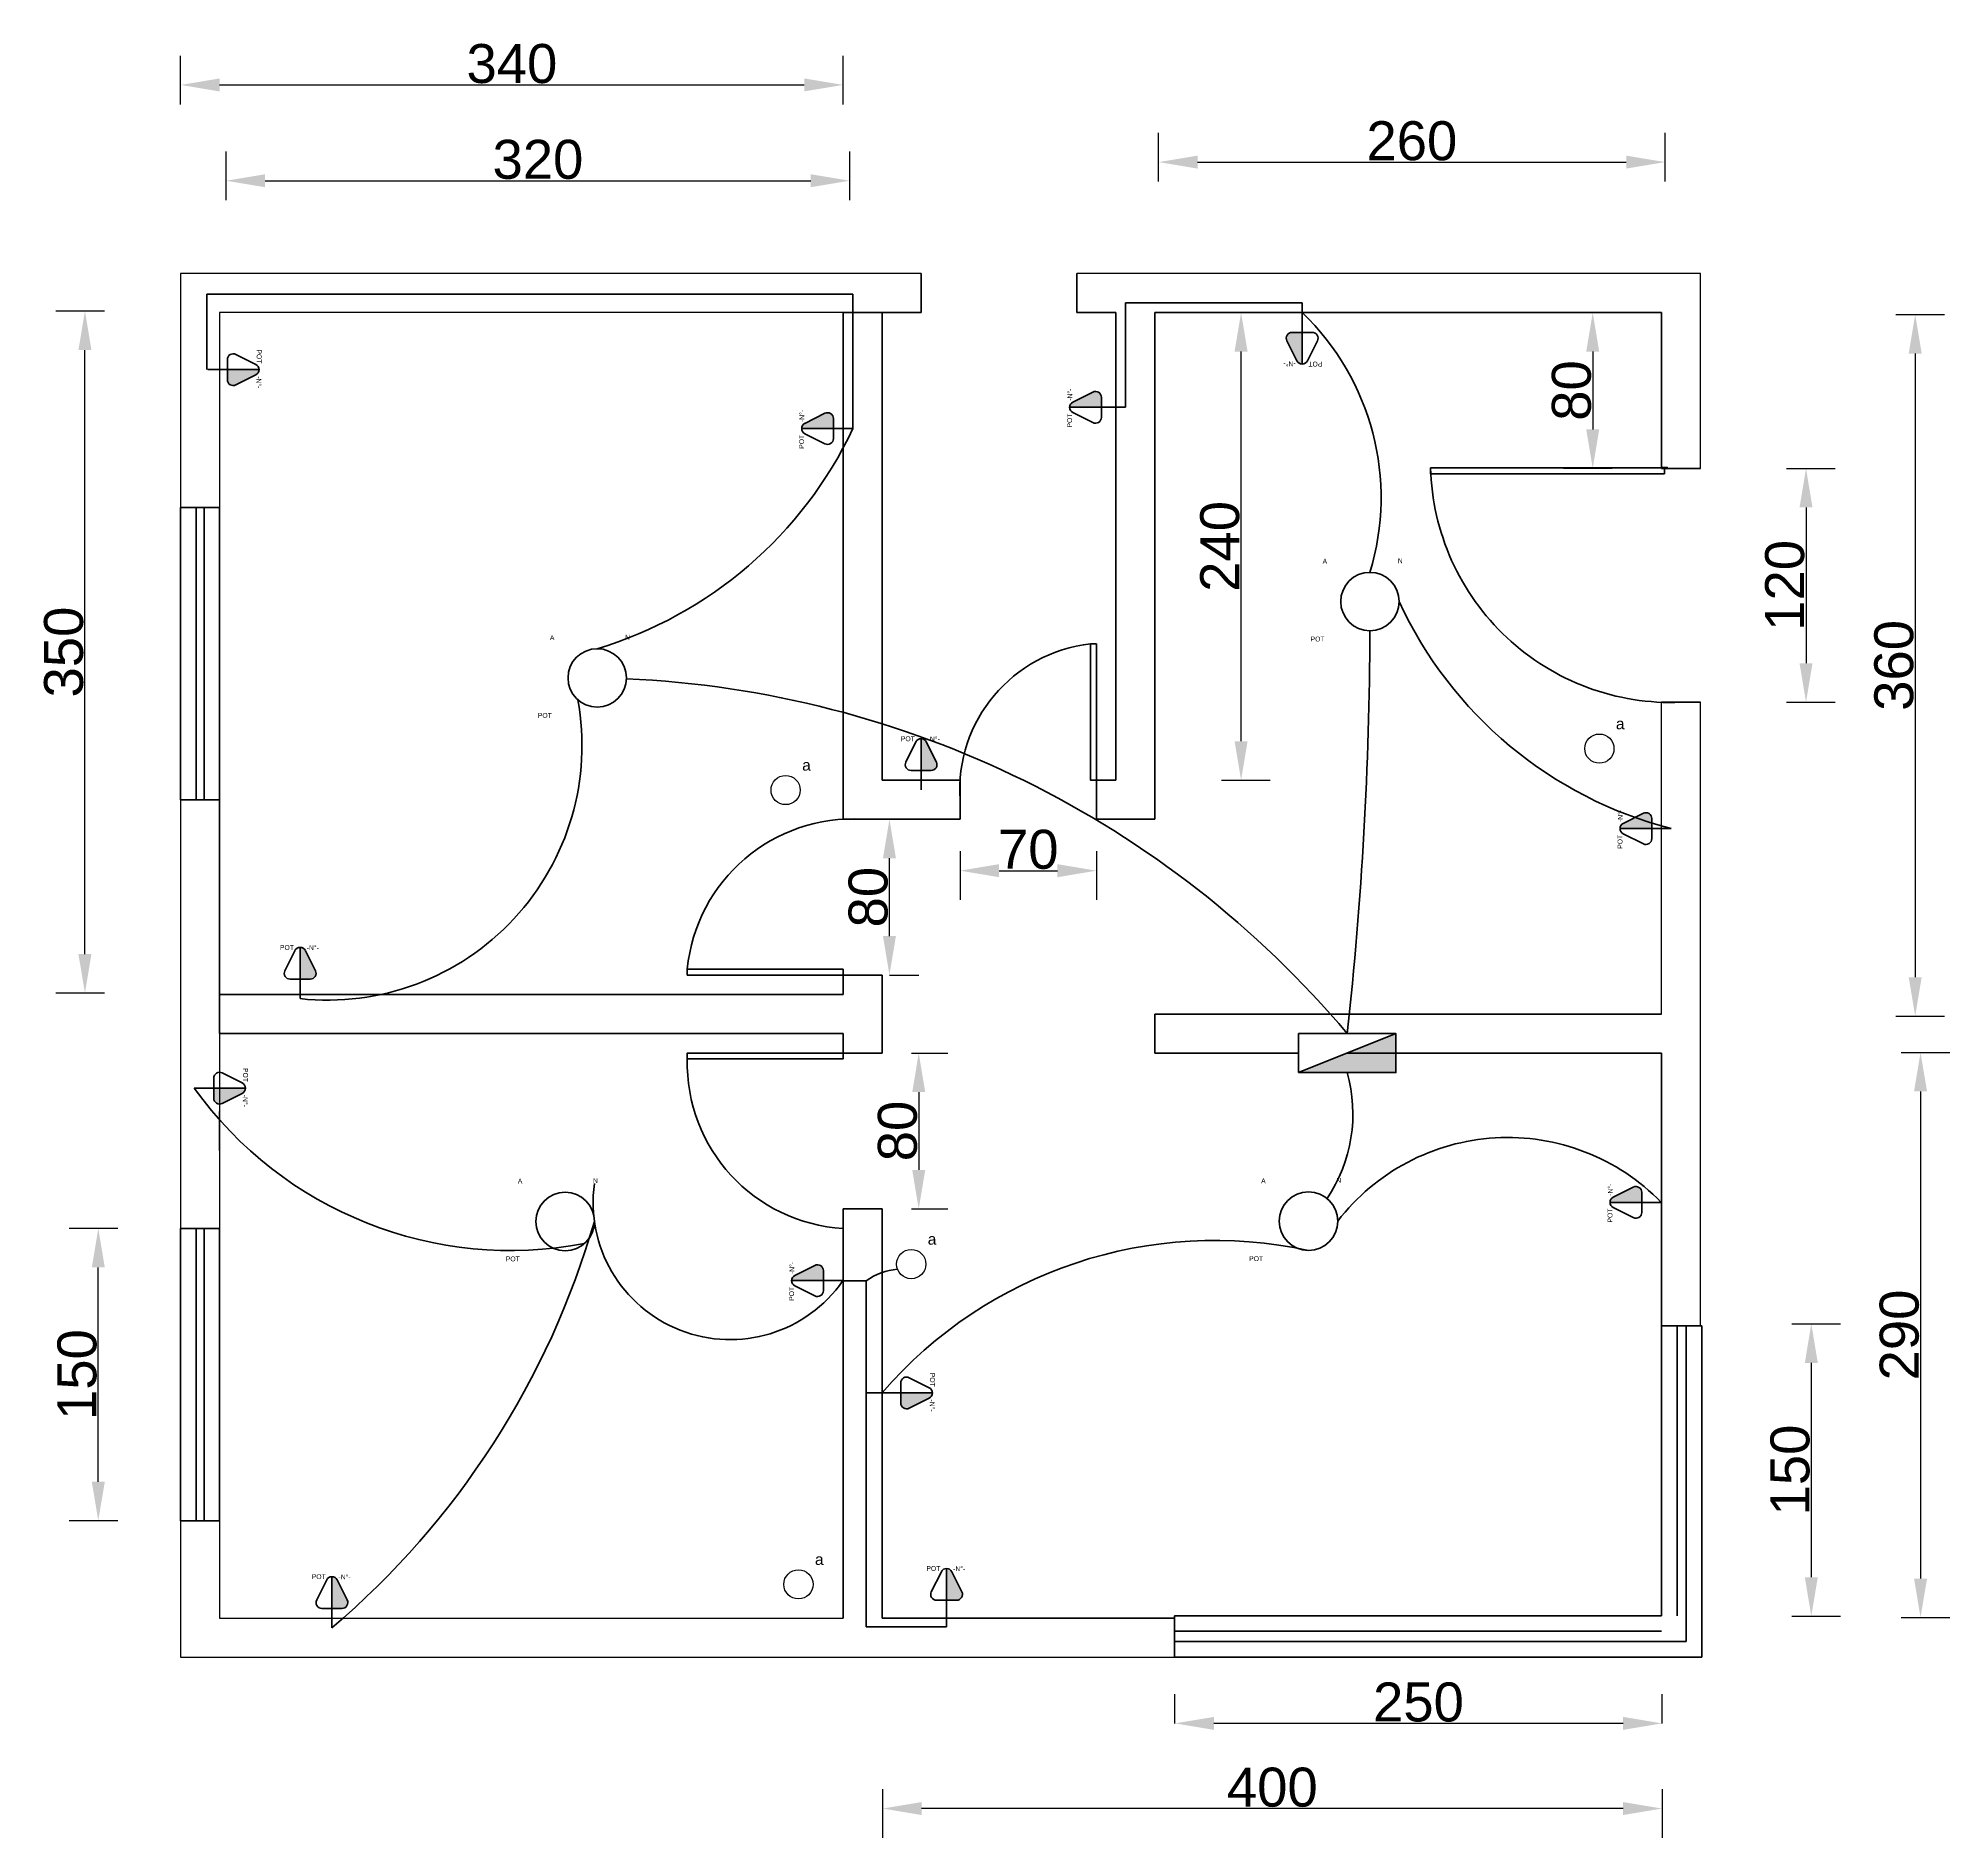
# Model space of a CAD drawing. Header units: millimetres. Extents: x 3046 to 4027, y 1190 to 2113.
import ezdxf

# ---------------------------------------------------------------- set-up
doc = ezdxf.new("R2010")
doc.units = ezdxf.units.MM
for name, color, linetype, lineweight in [('ELETRODUTO', 2, 'Continuous', 50), ('lampada', 3, 'Continuous', 50), ('Layer1', 4, 'Continuous', 50), ('Layer2', 6, 'Continuous', 70), ('Layer3', 3, 'Continuous', 50), ('Parede', 252, 'Continuous', 70)]:
    doc.layers.add(name, color=color, linetype=linetype, lineweight=lineweight)
doc.styles.get("Standard").update_dxf_attribs({"font": 'arial.ttf'})
doc.dimstyles.new('Copy of ISO-25', dxfattribs={"dimtxt": 20, "dimasz": 20, "dimexe": 15, "dimexo": 15, "dimtad": 1, "dimtoh": 1, "dimtxsty": 'Standard', "dimcen": 3, "dimadec": 0, "dimazin": 0, "dimtfac": 1, "dimtmove": 0, "dimatfit": 3, "dimfxl": 10, "dimfxlon": 1, "dimarcsym": 0})

# ---------------------------------------------------------------- blocks, each defined once
blk = doc.blocks.new('mediacm')
at = {"true_color": 0x000000}
h = blk.add_hatch(color=18, dxfattribs=at)
h.dxf.hatch_style = 1
h.paths.add_polyline_path([(2.68, 19.63, 0.284079), (0, 21.29), (0, 5), (5.15, 5, 0.557537), (7.83, 9.34)])
for p, q in [((-7.83, 9.34), (-2.68, 19.63)), ((0, 5), (0, 21.29)), ((2.68, 19.63), (7.83, 9.34)), ((-5.15, 5), (5.15, 5)), ((5.15, 5), (-5.15, 5)), ((0, 5), (0, -5))]:
    blk.add_line(p, q)
for centre, start, end in [((0, 18.29), 26.56505, 153.43495), ((-5.15, 8), 153.43495, 270), ((5.15, 8), 270, 26.56505)]:
    blk.add_arc(centre, 3, start, end)
at = {"char_height": 2.5, "attachment_point": 1}
for s, insert in [('POT', (-10.37, 22.55)), ('-N°-', (3.36, 22.41))]:
    blk.add_mtext_dynamic_manual_height_columns(s, width=4.5498, gutter_width=12.5, heights=[0], dxfattribs=dict(at, insert=insert))
blk = doc.blocks.new('fonte')
at = {"layer": 'Defpoints'}
blk.add_circle((0, 7.5), 7.5, dxfattribs=at)
at = {"layer": 'Defpoints', "insert": (8.47, 23.17), "char_height": 5.71, "attachment_point": 1}
blk.add_mtext_dynamic_manual_height_columns('a', width=20.6422, gutter_width=28.57, heights=[0], dxfattribs=at)
blk = doc.blocks.new('CIRCULO')
at = {"layer": 'lampada'}
blk.add_circle((0, 15), 15, dxfattribs=at)
at = {"layer": 'lampada', "char_height": 2.5, "attachment_point": 1}
for s, width, insert in [('A', 10.9857, (-24.3, 36.93)), ('N', 10.9857, (14.28, 37.19)), ('POT', 16.3446, (-30.46, -2.97))]:
    blk.add_mtext_dynamic_manual_height_columns(s, width=width, gutter_width=12.5, heights=[0], dxfattribs=dict(at, insert=insert))
blk = doc.blocks.new('*D32')
at = {"layer": 'Defpoints', "color": 0, "transparency": 16777216}
for p in [(3899.32, 1892.24), (3899.32, 1772.24), (3953.47, 1772.24)]:
    blk.add_point(p, dxfattribs=at)
at = {"layer": 'Layer2', "color": 0, "lineweight": -2, "transparency": 16777216}
for p, q in [((3943.47, 1892.24), (3968.47, 1892.24)), ((3953.47, 1872.24), (3953.47, 1792.24)), ((3943.47, 1772.24), (3968.47, 1772.24))]:
    blk.add_line(p, q, dxfattribs=at)
at = {"layer": 'Layer2', "color": 0, "transparency": 16777216}
for points in [[(3950.14, 1872.24), (3956.8, 1872.24), (3953.47, 1892.24)], [(3950.14, 1792.24), (3956.8, 1792.24), (3953.47, 1772.24)]]:
    blk.add_solid(points, dxfattribs=at)
at = {"layer": 'Layer2', "color": 0, "transparency": 16777216, "insert": (3942.63, 1832.24), "char_height": 20, "attachment_point": 5, "rotation": 90}
blk.add_mtext('120', dxfattribs=at)
blk = doc.blocks.new('*D24')
at = {"layer": 'Defpoints', "color": 0, "transparency": 16777216}
for p in [(3906.96, 1971.17), (3906.96, 1611.17), (4009.5, 1611.17)]:
    blk.add_point(p, dxfattribs=at)
at = {"layer": 'Layer2', "color": 0, "lineweight": -2, "transparency": 16777216}
for p, q in [((3999.5, 1971.17), (4024.5, 1971.17)), ((4009.5, 1951.17), (4009.5, 1631.17)), ((3999.5, 1611.17), (4024.5, 1611.17))]:
    blk.add_line(p, q, dxfattribs=at)
at = {"layer": 'Layer2', "color": 0, "transparency": 16777216}
for points in [[(4006.16, 1951.17), (4012.83, 1951.17), (4009.5, 1971.17)], [(4006.16, 1631.17), (4012.83, 1631.17), (4009.5, 1611.17)]]:
    blk.add_solid(points, dxfattribs=at)
at = {"layer": 'Layer2', "color": 0, "transparency": 16777216, "insert": (3998.65, 1791.17), "char_height": 20, "attachment_point": 5, "rotation": 90}
blk.add_mtext('360', dxfattribs=at)
blk = doc.blocks.new('*D25')
at = {"layer": 'Defpoints', "color": 0, "transparency": 16777216}
for p in [(3915.17, 1592.56), (3915.17, 1302.56), (4012.24, 1302.56)]:
    blk.add_point(p, dxfattribs=at)
at = {"layer": 'Layer2', "color": 0, "lineweight": -2, "transparency": 16777216}
for p, q in [((4002.24, 1592.56), (4027.24, 1592.56)), ((4012.24, 1572.56), (4012.24, 1322.56)), ((4002.24, 1302.56), (4027.24, 1302.56))]:
    blk.add_line(p, q, dxfattribs=at)
at = {"layer": 'Layer2', "color": 0, "transparency": 16777216}
for points in [[(4008.91, 1572.56), (4015.58, 1572.56), (4012.24, 1592.56)], [(4008.91, 1322.56), (4015.58, 1322.56), (4012.24, 1302.56)]]:
    blk.add_solid(points, dxfattribs=at)
at = {"layer": 'Layer2', "color": 0, "transparency": 16777216, "insert": (4001.41, 1447.56), "char_height": 20, "attachment_point": 5, "rotation": 90}
blk.add_mtext('290', dxfattribs=at)
blk = doc.blocks.new('*D26')
at = {"layer": 'Defpoints', "color": 0, "transparency": 16777216}
for p in [(3922.01, 1453.27), (3922.01, 1303.27), (3956.19, 1303.27)]:
    blk.add_point(p, dxfattribs=at)
at = {"layer": 'Layer2', "color": 0, "lineweight": -2, "transparency": 16777216}
for p, q in [((3946.19, 1453.27), (3971.19, 1453.27)), ((3956.19, 1433.27), (3956.19, 1323.27)), ((3946.19, 1303.27), (3971.19, 1303.27))]:
    blk.add_line(p, q, dxfattribs=at)
at = {"layer": 'Layer2', "color": 0, "transparency": 16777216}
for points in [[(3952.86, 1433.27), (3959.52, 1433.27), (3956.19, 1453.27)], [(3952.86, 1323.27), (3959.52, 1323.27), (3956.19, 1303.27)]]:
    blk.add_solid(points, dxfattribs=at)
at = {"layer": 'Layer2', "color": 0, "transparency": 16777216, "insert": (3945.35, 1378.27), "char_height": 20, "attachment_point": 5, "rotation": 90}
blk.add_mtext('150', dxfattribs=at)
blk = doc.blocks.new('*D27')
at = {"layer": 'Defpoints', "color": 0, "transparency": 16777216}
for p in [(3629.57, 1248.25), (3629.57, 1248.25), (3879.57, 1248.25)]:
    blk.add_point(p, dxfattribs=at)
at = {"layer": 'Layer2', "color": 0, "lineweight": -2, "transparency": 16777216}
for p, q in [((3629.57, 1248.25), (3629.57, 1263.25)), ((3879.57, 1248.25), (3879.57, 1263.25)), ((3859.57, 1248.25), (3649.57, 1248.25))]:
    blk.add_line(p, q, dxfattribs=at)
at = {"layer": 'Layer2', "color": 0, "transparency": 16777216}
for points in [[(3649.57, 1251.58), (3649.57, 1244.92), (3629.57, 1248.25)], [(3859.57, 1251.58), (3859.57, 1244.92), (3879.57, 1248.25)]]:
    blk.add_solid(points, dxfattribs=at)
at = {"layer": 'Layer2', "color": 0, "transparency": 16777216, "insert": (3754.57, 1259.09), "char_height": 20, "attachment_point": 5}
blk.add_mtext('250', dxfattribs=at)
blk = doc.blocks.new('*D28')
at = {"layer": 'Defpoints', "color": 0, "transparency": 16777216}
for p in [(3479.57, 1255.75), (3879.57, 1255.75), (3479.57, 1204.55)]:
    blk.add_point(p, dxfattribs=at)
at = {"layer": 'Layer2', "color": 0, "lineweight": -2, "transparency": 16777216}
for p, q in [((3479.57, 1214.55), (3479.57, 1189.55)), ((3879.57, 1214.55), (3879.57, 1189.55)), ((3859.57, 1204.55), (3499.57, 1204.55))]:
    blk.add_line(p, q, dxfattribs=at)
at = {"layer": 'Layer2', "color": 0, "transparency": 16777216}
for points in [[(3499.57, 1207.88), (3499.57, 1201.22), (3479.57, 1204.55)], [(3859.57, 1207.88), (3859.57, 1201.22), (3879.57, 1204.55)]]:
    blk.add_solid(points, dxfattribs=at)
at = {"layer": 'Layer2', "color": 0, "transparency": 16777216, "insert": (3679.57, 1215.39), "char_height": 20, "attachment_point": 5}
blk.add_mtext('400', dxfattribs=at)
blk = doc.blocks.new('*D33')
at = {"layer": 'Defpoints', "color": 0, "transparency": 16777216}
for p in [(3077.05, 1502.24), (3119.32, 1502.24), (3119.32, 1352.24)]:
    blk.add_point(p, dxfattribs=at)
at = {"layer": 'Layer2', "color": 0, "lineweight": -2, "transparency": 16777216}
for p, q in [((3087.05, 1502.24), (3062.05, 1502.24)), ((3077.05, 1372.24), (3077.05, 1482.24)), ((3087.05, 1352.24), (3062.05, 1352.24))]:
    blk.add_line(p, q, dxfattribs=at)
at = {"layer": 'Layer2', "color": 0, "transparency": 16777216}
for points in [[(3073.72, 1482.24), (3080.39, 1482.24), (3077.05, 1502.24)], [(3073.72, 1372.24), (3080.39, 1372.24), (3077.05, 1352.24)]]:
    blk.add_solid(points, dxfattribs=at)
at = {"layer": 'Layer2', "color": 0, "transparency": 16777216, "insert": (3066.22, 1427.24), "char_height": 20, "attachment_point": 5, "rotation": 90}
blk.add_mtext('150', dxfattribs=at)
blk = doc.blocks.new('*D29')
at = {"layer": 'Defpoints', "color": 0, "transparency": 16777216}
for p in [(3070.2, 1973.02), (3100.27, 1973.02), (3100.27, 1623.02)]:
    blk.add_point(p, dxfattribs=at)
at = {"layer": 'Layer2', "color": 0, "lineweight": -2, "transparency": 16777216}
for p, q in [((3080.2, 1973.02), (3055.2, 1973.02)), ((3070.2, 1643.02), (3070.2, 1953.02)), ((3080.2, 1623.02), (3055.2, 1623.02))]:
    blk.add_line(p, q, dxfattribs=at)
at = {"layer": 'Layer2', "color": 0, "transparency": 16777216}
for points in [[(3066.86, 1953.02), (3073.53, 1953.02), (3070.2, 1973.02)], [(3066.86, 1643.02), (3073.53, 1643.02), (3070.2, 1623.02)]]:
    blk.add_solid(points, dxfattribs=at)
at = {"layer": 'Layer2', "color": 0, "transparency": 16777216, "insert": (3059.35, 1798.02), "char_height": 20, "attachment_point": 5, "rotation": 90}
blk.add_mtext('350', dxfattribs=at)
blk = doc.blocks.new('*D34')
at = {"layer": 'Defpoints', "color": 0, "transparency": 16777216}
for p in [(3519.32, 1712.24), (3589.32, 1712.24), (3589.32, 1685.83)]:
    blk.add_point(p, dxfattribs=at)
at = {"layer": 'Layer2', "color": 0, "lineweight": -2, "transparency": 16777216}
for p, q in [((3519.32, 1695.83), (3519.32, 1670.83)), ((3589.32, 1695.83), (3589.32, 1670.83)), ((3539.32, 1685.83), (3569.32, 1685.83))]:
    blk.add_line(p, q, dxfattribs=at)
at = {"layer": 'Layer2', "color": 0, "transparency": 16777216}
for points in [[(3539.32, 1689.17), (3539.32, 1682.5), (3519.32, 1685.83)], [(3569.32, 1689.17), (3569.32, 1682.5), (3589.32, 1685.83)]]:
    blk.add_solid(points, dxfattribs=at)
at = {"layer": 'Layer2', "color": 0, "transparency": 16777216, "insert": (3554.32, 1696.67), "char_height": 20, "attachment_point": 5}
blk.add_mtext('70', dxfattribs=at)
blk = doc.blocks.new('*D35')
at = {"layer": 'Defpoints', "color": 0, "transparency": 16777216}
for p in [(3469.32, 1712.24), (3483.08, 1712.24), (3479.32, 1632.24)]:
    blk.add_point(p, dxfattribs=at)
at = {"layer": 'Layer2', "color": 0, "lineweight": -2, "transparency": 16777216}
for p, q in [((3483.08, 1712.24), (3498.08, 1712.24)), ((3483.08, 1652.24), (3483.08, 1692.24)), ((3483.08, 1632.24), (3498.08, 1632.24))]:
    blk.add_line(p, q, dxfattribs=at)
at = {"layer": 'Layer2', "color": 0, "transparency": 16777216}
for points in [[(3479.74, 1692.24), (3486.41, 1692.24), (3483.08, 1712.24)], [(3479.74, 1652.24), (3486.41, 1652.24), (3483.08, 1632.24)]]:
    blk.add_solid(points, dxfattribs=at)
at = {"layer": 'Layer2', "color": 0, "transparency": 16777216, "insert": (3472.24, 1672.24), "char_height": 20, "attachment_point": 5, "rotation": 90}
blk.add_mtext('80', dxfattribs=at)
blk = doc.blocks.new('*D36')
at = {"layer": 'Defpoints', "color": 0, "transparency": 16777216}
for p in [(3479.32, 1592.24), (3479.32, 1512.24), (3498.11, 1512.24)]:
    blk.add_point(p, dxfattribs=at)
at = {"layer": 'Layer2', "color": 0, "lineweight": -2, "transparency": 16777216}
for p, q in [((3494.32, 1592.24), (3513.11, 1592.24)), ((3498.11, 1572.24), (3498.11, 1532.24)), ((3494.32, 1512.24), (3513.11, 1512.24))]:
    blk.add_line(p, q, dxfattribs=at)
at = {"layer": 'Layer2', "color": 0, "transparency": 16777216}
for points in [[(3494.78, 1572.24), (3501.45, 1572.24), (3498.11, 1592.24)], [(3494.78, 1532.24), (3501.45, 1532.24), (3498.11, 1512.24)]]:
    blk.add_solid(points, dxfattribs=at)
at = {"layer": 'Layer2', "color": 0, "transparency": 16777216, "insert": (3487.28, 1552.24), "char_height": 20, "attachment_point": 5, "rotation": 90}
blk.add_mtext('80', dxfattribs=at)
blk = doc.blocks.new('*D37')
at = {"layer": 'Defpoints', "color": 0, "transparency": 16777216}
for p in [(3619.32, 1972.24), (3663.54, 1972.24), (3619.32, 1732.24)]:
    blk.add_point(p, dxfattribs=at)
at = {"layer": 'Layer2', "color": 0, "lineweight": -2, "transparency": 16777216}
for p, q in [((3653.54, 1972.24), (3678.54, 1972.24)), ((3663.54, 1752.24), (3663.54, 1952.24)), ((3653.54, 1732.24), (3678.54, 1732.24))]:
    blk.add_line(p, q, dxfattribs=at)
at = {"layer": 'Layer2', "color": 0, "transparency": 16777216}
for points in [[(3660.21, 1952.24), (3666.87, 1952.24), (3663.54, 1972.24)], [(3660.21, 1752.24), (3666.87, 1752.24), (3663.54, 1732.24)]]:
    blk.add_solid(points, dxfattribs=at)
at = {"layer": 'Layer2', "color": 0, "transparency": 16777216, "insert": (3652.7, 1852.24), "char_height": 20, "attachment_point": 5, "rotation": 90}
blk.add_mtext('240', dxfattribs=at)
blk = doc.blocks.new('*D38')
at = {"layer": 'Defpoints', "color": 0, "transparency": 16777216}
for p in [(3879.32, 1972.24), (3844, 1892.24), (3879.32, 1892.24)]:
    blk.add_point(p, dxfattribs=at)
at = {"layer": 'Layer2', "color": 0, "lineweight": -2, "transparency": 16777216}
for p, q in [((3854, 1972.24), (3829, 1972.24)), ((3844, 1952.24), (3844, 1912.24)), ((3854, 1892.24), (3829, 1892.24))]:
    blk.add_line(p, q, dxfattribs=at)
at = {"layer": 'Layer2', "color": 0, "transparency": 16777216}
for points in [[(3840.67, 1952.24), (3847.34, 1952.24), (3844, 1972.24)], [(3840.67, 1912.24), (3847.34, 1912.24), (3844, 1892.24)]]:
    blk.add_solid(points, dxfattribs=at)
at = {"layer": 'Layer2', "color": 0, "transparency": 16777216, "insert": (3833.17, 1932.24), "char_height": 20, "attachment_point": 5, "rotation": 90}
blk.add_mtext('80', dxfattribs=at)
blk = doc.blocks.new('*D30')
at = {"layer": 'Defpoints', "color": 0, "transparency": 16777216}
for p in [(3462.68, 2039.89), (3142.68, 2000.29), (3462.68, 2000.29)]:
    blk.add_point(p, dxfattribs=at)
at = {"layer": 'Layer2', "color": 0, "lineweight": -2, "transparency": 16777216}
for p, q in [((3142.68, 2029.89), (3142.68, 2054.89)), ((3462.68, 2029.89), (3462.68, 2054.89)), ((3162.68, 2039.89), (3442.68, 2039.89))]:
    blk.add_line(p, q, dxfattribs=at)
at = {"layer": 'Layer2', "color": 0, "transparency": 16777216}
for points in [[(3162.68, 2043.23), (3162.68, 2036.56), (3142.68, 2039.89)], [(3442.68, 2043.23), (3442.68, 2036.56), (3462.68, 2039.89)]]:
    blk.add_solid(points, dxfattribs=at)
at = {"layer": 'Layer2', "color": 0, "transparency": 16777216, "insert": (3302.68, 2050.74), "char_height": 20, "attachment_point": 5}
blk.add_mtext('320', dxfattribs=at)
blk = doc.blocks.new('*D39')
at = {"layer": 'Defpoints', "color": 0, "transparency": 16777216}
for p in [(3459.32, 2089.05), (3119.32, 1992.24), (3459.32, 1992.24)]:
    blk.add_point(p, dxfattribs=at)
at = {"layer": 'Layer2', "color": 0, "lineweight": -2, "transparency": 16777216}
for p, q in [((3119.32, 2079.05), (3119.32, 2104.05)), ((3459.32, 2079.05), (3459.32, 2104.05)), ((3139.32, 2089.05), (3439.32, 2089.05))]:
    blk.add_line(p, q, dxfattribs=at)
at = {"layer": 'Layer2', "color": 0, "transparency": 16777216}
for points in [[(3139.32, 2092.39), (3139.32, 2085.72), (3119.32, 2089.05)], [(3439.32, 2092.39), (3439.32, 2085.72), (3459.32, 2089.05)]]:
    blk.add_solid(points, dxfattribs=at)
at = {"layer": 'Layer2', "color": 0, "transparency": 16777216, "insert": (3289.32, 2099.9), "char_height": 20, "attachment_point": 5}
blk.add_mtext('340', dxfattribs=at)
blk = doc.blocks.new('*D31')
at = {"layer": 'Defpoints', "color": 0, "transparency": 16777216}
for p in [(3881.18, 2049.45), (3621.18, 2008.48), (3881.18, 2008.48)]:
    blk.add_point(p, dxfattribs=at)
at = {"layer": 'Layer2', "color": 0, "lineweight": -2, "transparency": 16777216}
for p, q in [((3621.18, 2039.45), (3621.18, 2064.45)), ((3881.18, 2039.45), (3881.18, 2064.45)), ((3641.18, 2049.45), (3861.18, 2049.45))]:
    blk.add_line(p, q, dxfattribs=at)
at = {"layer": 'Layer2', "color": 0, "transparency": 16777216}
for points in [[(3641.18, 2052.78), (3641.18, 2046.12), (3621.18, 2049.45)], [(3861.18, 2052.78), (3861.18, 2046.12), (3881.18, 2049.45)]]:
    blk.add_solid(points, dxfattribs=at)
at = {"layer": 'Layer2', "color": 0, "transparency": 16777216, "insert": (3751.18, 2060.29), "char_height": 20, "attachment_point": 5}
blk.add_mtext('260', dxfattribs=at)

msp = doc.modelspace()

# ---------------------------------------------------------------- hatches: boundary and pattern name
at = {"layer": 'Layer3', "true_color": 0x000000}
h = msp.add_hatch(color=18, dxfattribs=at)
h.dxf.hatch_style = 1
h.paths.add_polyline_path([(3693.011, 1582.24), (3743.011, 1582.24), (3743.011, 1602.24)])

# ---------------------------------------------------------------- linework, layer by layer
for p, q in [((3119.319, 1992.24), (3119.319, 1872.24)), ((3499.319, 1992.24), (3119.319, 1992.24)), ((3899.319, 1992.24), (3579.319, 1992.24)), ((3899.319, 1892.24), (3899.319, 1992.24)), ((3139.319, 1972.24), (3139.319, 1872.24)), ((3499.319, 1972.24), (3139.319, 1972.24)), ((3139.319, 1972.24), (3139.319, 1872.24)), ((3599.319, 1972.24), (3579.319, 1972.24)), ((3879.319, 1972.24), (3619.319, 1972.24)), ((3879.319, 1892.24), (3879.319, 1972.24)), ((3139.319, 1872.24), (3119.319, 1872.24)), ((3879.319, 1612.24), (3879.319, 1772.24)), ((3899.319, 1452.24), (3899.319, 1772.24)), ((3119.319, 1722.24), (3119.319, 1502.24)), ((3119.319, 1722.24), (3119.319, 1502.24)), ((3119.319, 1722.24), (3139.319, 1722.24)), ((3139.319, 1722.24), (3139.319, 1502.24)), ((3139.319, 1722.24), (3139.319, 1622.24)), ((3139.319, 1722.24), (3139.319, 1602.24)), ((3139.319, 1722.24), (3139.319, 1602.24)), ((3139.319, 1622.24), (3139.319, 1642.24)), ((3139.319, 1642.24), (3139.319, 1542.24)), ((3139.319, 1602.24), (3139.319, 1502.24)), ((3879.319, 1452.24), (3879.319, 1592.24)), ((3139.319, 1542.24), (3139.319, 1562.24)), ((3119.319, 1352.24), (3119.319, 1282.24)), ((3119.319, 1352.24), (3119.319, 1282.24)), ((3139.319, 1352.24), (3139.319, 1302.24)), ((3139.319, 1302.24), (3459.319, 1302.24)), ((3479.319, 1302.24), (3629.319, 1302.24)), ((3119.319, 1282.24), (3629.319, 1282.24))]:
    msp.add_line(p, q)
at = {"layer": 'ELETRODUTO'}
for p, q in [((3464.319, 1981.62), (3132.786, 1981.62)), ((3132.786, 1981.62), (3132.786, 1942.941)), ((3464.319, 1912.715), (3464.319, 1981.62)), ((3694.878, 1977.24), (3604.18, 1977.24)), ((3604.18, 1977.24), (3604.18, 1923.61)), ((3694.878, 1972.24), (3694.878, 1977.24)), ((3604.18, 1923.61), (3601.836, 1923.61)), ((3471.131, 1475.435), (3459.319, 1475.435)), ((3471.131, 1417.818), (3471.131, 1475.435)), ((3478.867, 1417.818), (3471.131, 1417.818)), ((3471.131, 1417.818), (3471.131, 1297.818)), ((3471.131, 1297.818), (3512.404, 1297.818)), ((3512.404, 1297.818), (3512.404, 1301.465))]:
    msp.add_line(p, q, dxfattribs=at)
for centre, radius, start, end in [((3603.644, 1877.23), 131.721, 343.097512, 46.161432), ((3271.797, 2003.622), 212.906, 286.737833, 334.723882), ((3937.036, 1912.573), 211.802, 204.740325, 255.5877), ((1759.465, 1816.433), 1970.224, 353.758749, 359.781893), ((3325.612, 1271.779), 513.012, 40.102562, 87.486998), ((3194.63, 1750.066), 130.662, 263.857105, 10.332522), ((3642.799, 1561.116), 78.123, 326.112752, 15.68758), ((3288.583, 1690.62), 199.703, 215.656223, 280.960308), ((3800.335, 1438.89), 110.017, 44.225892, 142.432979), ((3401.348, 1515.544), 70.367, 172.065525, 325.260744), ((2916.939, 1625.843), 431.731, 310.436193, 343.860367), ((3650.21, 1270.253), 225.856, 77.750236, 139.168891), ((3490.44, 1447.758), 33.747, 95.47519, 124.901662)]:
    msp.add_arc(centre, radius, start, end, dxfattribs=at)
at = {"layer": 'Layer1'}
for p, q in [((3879.319, 1892.24), (3899.319, 1892.24)), ((3119.319, 1872.24), (3139.319, 1872.24)), ((3119.319, 1722.24), (3119.319, 1872.24)), ((3127.319, 1722.24), (3127.319, 1872.24)), ((3131.319, 1872.24), (3131.319, 1722.24)), ((3139.319, 1872.24), (3139.319, 1722.24)), ((3899.319, 1772.24), (3879.319, 1772.24)), ((3139.319, 1722.24), (3119.319, 1722.24)), ((3119.319, 1502.24), (3139.319, 1502.24)), ((3119.319, 1352.24), (3119.319, 1502.24)), ((3127.319, 1352.24), (3127.319, 1502.24)), ((3131.319, 1502.24), (3131.319, 1352.24)), ((3139.319, 1502.24), (3139.319, 1352.24)), ((3879.319, 1303.506), (3879.319, 1452.24)), ((3879.319, 1303.506), (3879.319, 1452.24)), ((3879.319, 1303.506), (3879.319, 1452.24)), ((3879.319, 1452.24), (3900.004, 1452.24)), ((3887.319, 1303.506), (3887.319, 1452.24)), ((3892.004, 1452.24), (3892.004, 1303.506)), ((3900.004, 1452.24), (3900.004, 1303.506)), ((3139.319, 1352.24), (3119.319, 1352.24)), ((3879.319, 1303.506), (3629.319, 1303.506)), ((3629.319, 1303.506), (3629.319, 1282.24)), ((3879.319, 1295.506), (3629.319, 1295.506)), ((3892.004, 1303.506), (3892.004, 1290.24)), ((3900.004, 1303.506), (3900.004, 1282.24)), ((3629.319, 1290.24), (3892.004, 1290.24)), ((3629.319, 1282.24), (3900.004, 1282.24))]:
    msp.add_line(p, q, dxfattribs=at)
for points in [[(3880.794, 1892.511), (3760.794, 1892.511), (3760.794, 1889.511), (3880.794, 1889.511)], [(3879.319, 1892.24), (3882.27, 1892.24), (3882.27, 1892.781), (3879.319, 1892.781)], [(3589.319, 1732.24), (3586.319, 1732.24), (3586.319, 1802.24), (3589.319, 1802.24)], [(3459.319, 1632.24), (3379.319, 1632.24), (3379.319, 1635.24), (3459.319, 1635.24)], [(3459.319, 1592.24), (3379.319, 1592.24), (3379.319, 1589.24), (3459.319, 1589.24)]]:
    msp.add_lwpolyline(points, close=True, dxfattribs=at)
for centre, radius, start, end in [((3884.319, 1895.705), 123.566, 181.481173, 272.319063), ((3594.61, 1727.24), 75.457, 96.308278, 183.799374), ((3464.319, 1626.987), 85.4, 86.643517, 174.454135), ((3464.319, 1587.111), 85.027, 178.564959, 266.628772)]:
    msp.add_arc(centre, radius, start, end, dxfattribs=at)
at = {"layer": 'Layer3'}
msp.add_line((3693.011, 1582.24), (3743.011, 1602.24), dxfattribs=at)
msp.add_lwpolyline([(3693.011, 1582.24), (3743.011, 1582.24), (3743.011, 1602.24), (3693.011, 1602.24)], close=True, dxfattribs=at)
at = {"layer": 'Parede'}
for p, q in [((3499.319, 1972.24), (3499.319, 1992.24)), ((3579.319, 1972.24), (3579.319, 1992.24)), ((3479.319, 1972.24), (3459.319, 1972.24)), ((3459.319, 1972.24), (3459.319, 1732.24)), ((3479.319, 1732.24), (3479.319, 1972.24)), ((3479.319, 1972.24), (3499.319, 1972.24)), ((3599.319, 1972.24), (3579.319, 1972.24)), ((3599.319, 1972.24), (3579.319, 1972.24)), ((3599.319, 1972.24), (3599.319, 1732.24)), ((3879.319, 1972.24), (3619.319, 1972.24)), ((3619.319, 1972.24), (3619.319, 1732.24)), ((3879.319, 1972.24), (3879.319, 1892.24)), ((3879.319, 1892.24), (3899.319, 1892.24)), ((3879.319, 1772.24), (3899.319, 1772.24)), ((3459.319, 1732.24), (3459.319, 1712.24)), ((3519.319, 1732.24), (3479.319, 1732.24)), ((3519.319, 1712.24), (3519.319, 1732.24)), ((3599.319, 1732.24), (3589.319, 1732.24)), ((3589.319, 1732.24), (3589.319, 1712.24)), ((3619.319, 1712.24), (3619.319, 1732.24)), ((3139.319, 1722.24), (3139.319, 1622.24)), ((3519.319, 1712.24), (3459.083, 1712.24)), ((3589.319, 1712.24), (3619.319, 1712.24)), ((3459.319, 1622.24), (3459.319, 1632.24)), ((3459.319, 1632.24), (3479.319, 1632.24)), ((3479.319, 1632.24), (3479.319, 1602.24)), ((3139.319, 1622.24), (3459.319, 1622.24)), ((3139.319, 1622.24), (3139.319, 1602.24)), ((3459.319, 1622.24), (3449.319, 1622.24)), ((3619.319, 1592.24), (3619.319, 1612.24)), ((3619.319, 1612.24), (3879.319, 1612.24)), ((3139.319, 1602.24), (3459.319, 1602.24)), ((3459.319, 1592.24), (3459.319, 1602.24)), ((3479.319, 1602.24), (3479.319, 1592.24)), ((3479.319, 1592.24), (3459.319, 1592.24)), ((3693.011, 1592.24), (3619.319, 1592.24)), ((3879.319, 1592.24), (3718.011, 1592.24)), ((3879.319, 1452.24), (3879.319, 1592.24)), ((3479.319, 1512.24), (3459.319, 1512.24)), ((3459.319, 1512.24), (3459.319, 1302.24)), ((3479.319, 1512.24), (3479.319, 1302.24)), ((3119.319, 1502.24), (3139.319, 1502.24)), ((3879.319, 1452.24), (3899.319, 1452.24)), ((3139.319, 1352.24), (3119.319, 1352.24)), ((3479.319, 1302.24), (3629.319, 1302.24)), ((3629.319, 1302.24), (3629.319, 1282.24))]:
    msp.add_line(p, q, dxfattribs=at)

# ---------------------------------------------------------------- block references
at = {"layer": 'lampada'}
for p, rotation in [((3694.878, 1967.094), 180), ((3138.302, 1942.941), 270), ((3596.836, 1923.61), 89.99999999999342), ((3459.319, 1912.715), 90), ((3879.319, 1707.437), 90), ((3131.319, 1574.209), 270), ((3454.173, 1475.446), 90), ((3483.867, 1417.818), 270)]:
    msp.add_blockref('mediacm', p, dxfattribs=dict(at, rotation=rotation))
for name, p in [('CIRCULO', (3729.675, 1808.933)), ('CIRCULO', (3333.112, 1769.737)), ('fonte', (3847.411, 1740.955)), ('mediacm', (3499.319, 1732.24)), ('fonte', (3429.8, 1719.712)), ('mediacm', (3180.648, 1625.154)), ('CIRCULO', (3316.654, 1490.83)), ('CIRCULO', (3698.131, 1490.966)), ('fonte', (3494.259, 1476.44)), ('mediacm', (3196.96, 1302.24))]:
    msp.add_blockref(name, p, dxfattribs=at)
at = {"layer": 'Layer1', "rotation": 89.99999999999999}
msp.add_blockref('mediacm', (3874.173, 1515.626), dxfattribs=at)
at = {"layer": 'Layer1'}
msp.add_blockref('mediacm', (3512.404, 1306.465), dxfattribs=at)
at = {"layer": 'Layer3'}
msp.add_blockref('fonte', (3436.384, 1312.099), dxfattribs=at)

# ---------------------------------------------------------------- dimensions: what is measured, and where the dimension line sits
at = {"layer": 'Layer2'}
for base, p1, p2, picture, middle in [((3459.319, 2089.052), (3119.319, 1992.24), (3459.319, 1992.24), '*D39', (3289.319, 2099.895)), ((3881.181, 2049.451), (3621.181, 2008.484), (3881.181, 2008.484), '*D31', (3751.181, 2060.287)), ((3462.678, 2039.892), (3142.678, 2000.291), (3462.678, 2000.291), '*D30', (3302.678, 2050.735)), ((3589.319, 1685.833), (3519.319, 1712.24), (3589.319, 1712.24), '*D34', (3554.319, 1696.67)), ((3629.57, 1248.249), (3879.57, 1248.249), (3629.57, 1248.249), '*D27', (3754.57, 1259.086)), ((3479.57, 1204.551), (3879.57, 1255.749), (3479.57, 1255.749), '*D28', (3679.57, 1215.388))]:
    dim = msp.add_linear_dim(base=base, p1=p1, p2=p2, dimstyle='Copy of ISO-25', dxfattribs=at)
    dim.commit()
    dim.dimension.update_dxf_attribs({"geometry": picture, "text_midpoint": middle})
for base, p1, p2, picture, middle in [((3070.196, 1973.018), (3100.273, 1623.018), (3100.273, 1973.018), '*D29', (3059.353, 1798.018)), ((3663.539, 1972.24), (3619.319, 1732.24), (3619.319, 1972.24), '*D37', (3652.703, 1852.24)), ((3844.003, 1892.24), (3879.319, 1972.24), (3879.319, 1892.24), '*D38', (3833.166, 1932.24)), ((4009.496, 1611.167), (3906.959, 1971.167), (3906.959, 1611.167), '*D24', (3998.652, 1791.167)), ((3953.469, 1772.24), (3899.319, 1892.24), (3899.319, 1772.24), '*D32', (3942.633, 1832.24)), ((3483.075, 1712.24), (3479.319, 1632.24), (3469.319, 1712.24), '*D35', (3472.239, 1672.24)), ((3498.114, 1512.24), (3479.319, 1592.24), (3479.319, 1512.24), '*D36', (3487.278, 1552.24)), ((4012.242, 1302.559), (3915.174, 1592.559), (3915.174, 1302.559), '*D25', (4001.405, 1447.559)), ((3077.053, 1502.24), (3119.319, 1352.24), (3119.319, 1502.24), '*D33', (3066.217, 1427.24)), ((3956.189, 1303.273), (3922.01, 1453.273), (3922.01, 1303.273), '*D26', (3945.352, 1378.273))]:
    dim = msp.add_linear_dim(base=base, p1=p1, p2=p2, angle=90, dimstyle='Copy of ISO-25', dxfattribs=at)
    dim.commit()
    dim.dimension.update_dxf_attribs({"geometry": picture, "text_midpoint": middle})

doc.saveas('drawing.dxf')
